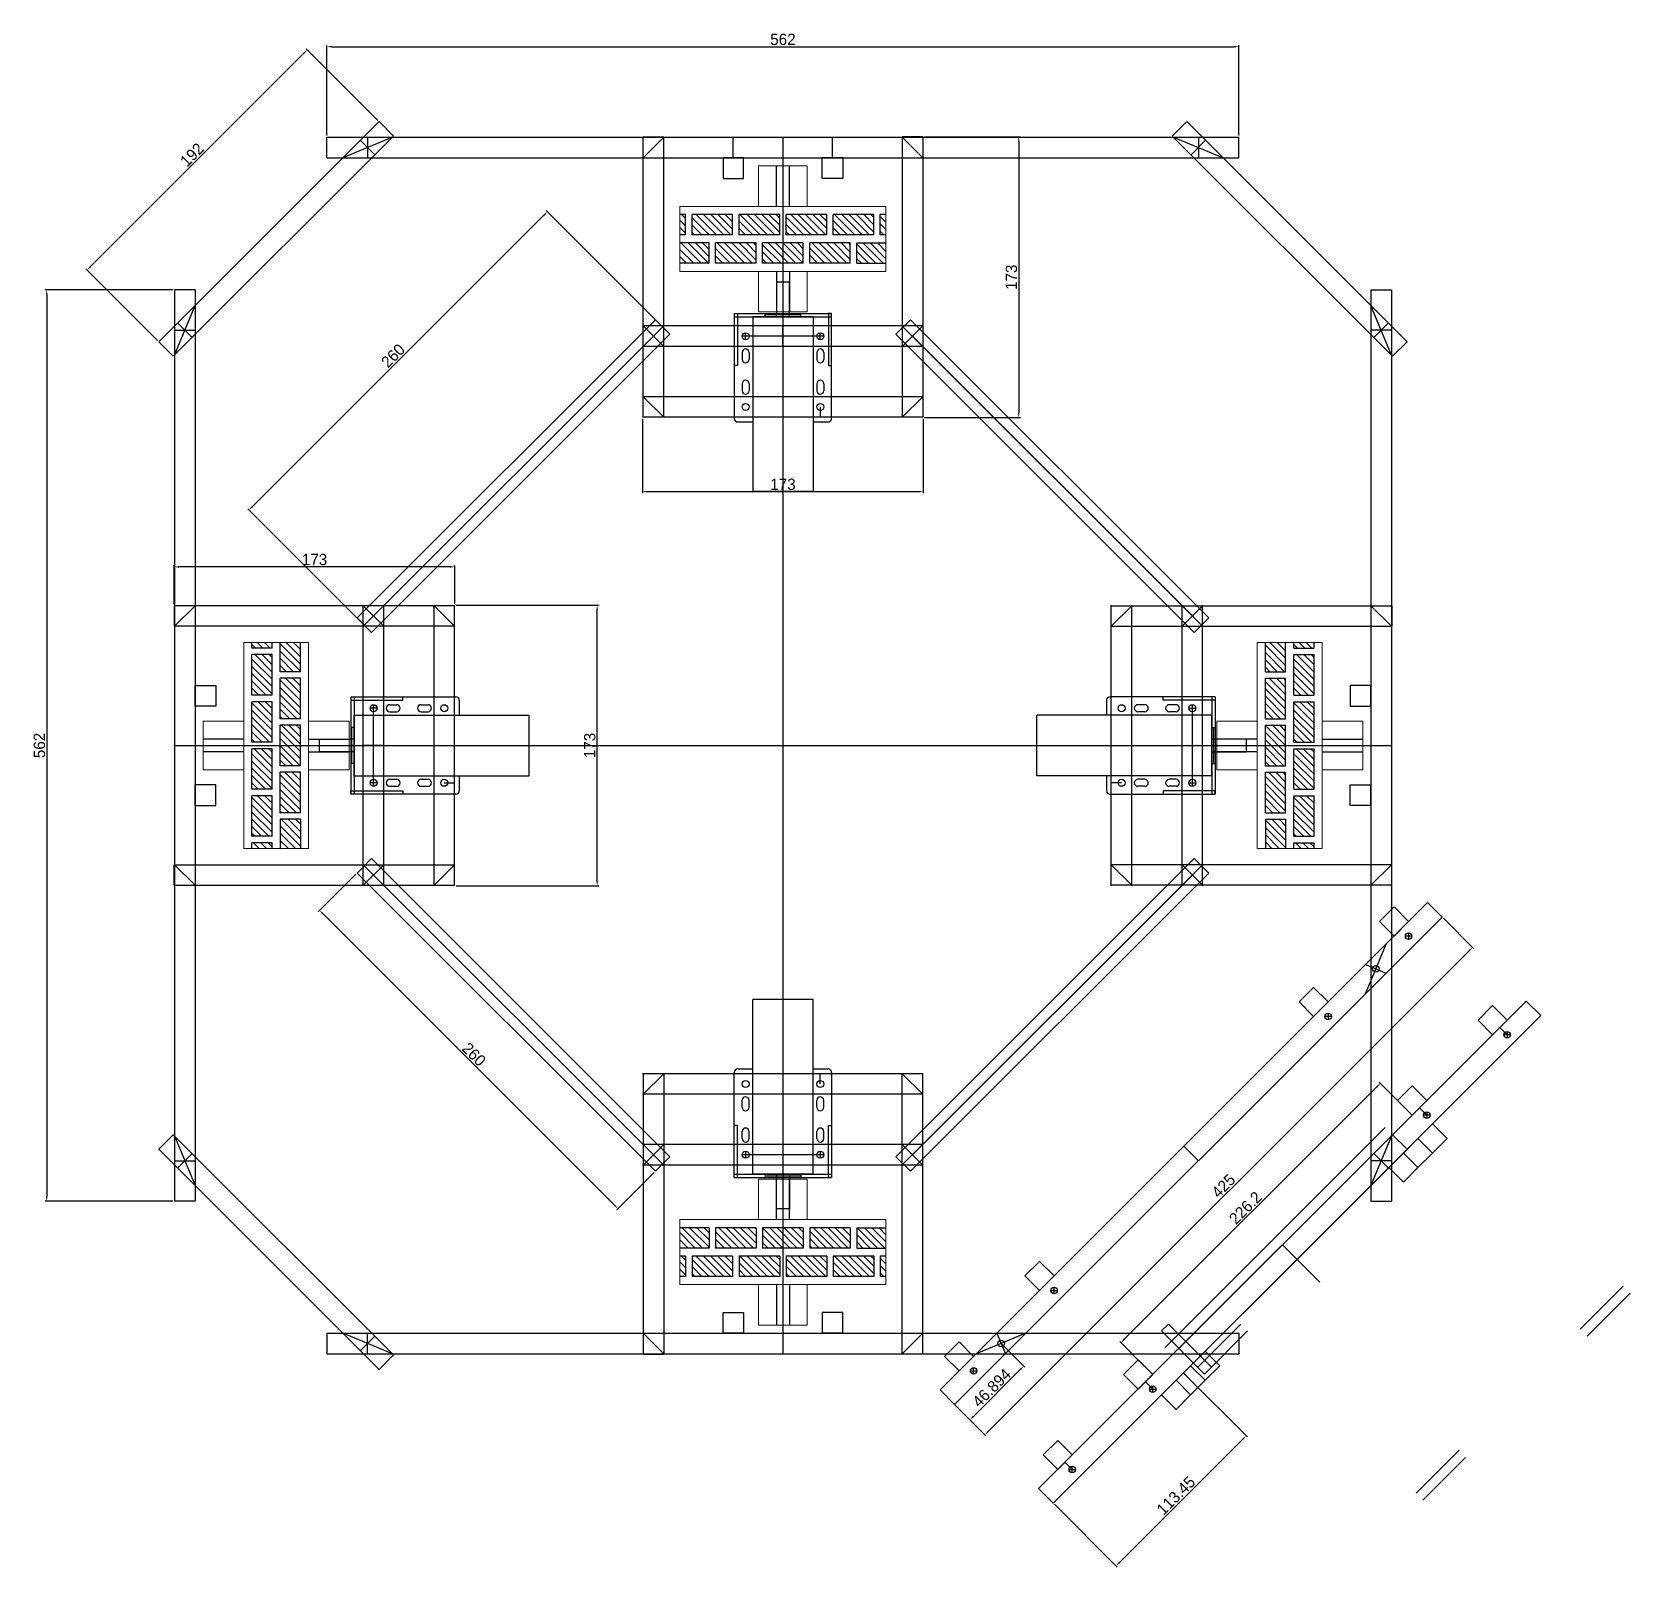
# Model space of a CAD drawing. Header units: millimetres. Extents: x -15418 to 43885, y -27590 to 23052.
# Drawn here: x 16723 to 17708, y -3251 to -2305 of the extents above; entities that cross this region are included whole.
import ezdxf

# ---------------------------------------------------------------- set-up
doc = ezdxf.new("R2010")
doc.units = ezdxf.units.MM
doc.header["$LTSCALE"] = 0.5
doc.layers.get('0').update_dxf_attribs({"lineweight": 5})
doc.layers.get('Defpoints').update_dxf_attribs({"color": 4})
for name, color, linetype in [('Layer1', 1, 'Continuous'), ('Layer2', 2, 'Continuous'), ('Layer3', 9, 'Continuous'), ('Layer4', 6, 'Continuous')]:
    doc.layers.add(name, color=color, linetype=linetype)
doc.dimstyles.new('ISO-25', dxfattribs={"dimtxt": 7, "dimasz": 3, "dimexe": 1, "dimexo": 1, "dimgap": 1, "dimtad": 1, "dimtoh": 1, "dimdec": 3, "dimdsep": 46, "dimtxsty": 'Standard', "dimcen": 2.5, "dimadec": 0, "dimazin": 0, "dimtfac": 1, "dimtdec": 3, "dimtmove": 0, "dimatfit": 3, "dimfxl": 1, "dimarcsym": 1})
pattern_1 = [(315, (1424.5378, 20766.328), (2.24506403, 2.24506403), [])]

msp = doc.modelspace()

# ---------------------------------------------------------------- blocks, each defined once
blk = doc.blocks.new('*D165')
at = {"layer": 'Defpoints', "color": 0, "transparency": 16777216}
for p in [(16810.54, -2463.51), (16731.81, -3025.51), (16810.54, -3025.51)]:
    blk.add_point(p, dxfattribs=at)
at = {"layer": 'Layer1', "color": 0, "lineweight": -2, "transparency": 16777216}
for p, q in [((16809.54, -2463.51), (16730.81, -2463.51)), ((16731.81, -2466.51), (16731.81, -3022.51)), ((16809.54, -3025.51), (16730.81, -3025.51))]:
    blk.add_line(p, q, dxfattribs=at)
at = {"layer": 'Layer1', "color": 0, "transparency": 16777216}
for points in [[(16731.31, -2466.51), (16732.31, -2466.51), (16731.81, -2463.51)], [(16731.31, -3022.51), (16732.31, -3022.51), (16731.81, -3025.51)]]:
    blk.add_solid(points, dxfattribs=at)
at = {"layer": 'Layer1', "color": 0, "transparency": 16777216, "insert": (16727.31, -2744.51), "char_height": 7, "attachment_point": 5, "rotation": 90}
blk.add_mtext('562', dxfattribs=at)
blk = doc.blocks.new('*D166')
at = {"layer": 'Defpoints', "color": 0, "transparency": 16777216}
for p in [(16892.42, -2315.64), (16936.6, -2359.82), (16800.84, -2495.58)]:
    blk.add_point(p, dxfattribs=at)
at = {"layer": 'Layer1', "color": 0, "lineweight": -2, "transparency": 16777216}
for p, q in [((16758.78, -2449.28), (16890.3, -2317.76)), ((16935.9, -2359.11), (16891.72, -2314.93)), ((16800.13, -2494.87), (16755.95, -2450.69))]:
    blk.add_line(p, q, dxfattribs=at)
at = {"layer": 'Layer1', "color": 0, "transparency": 16777216}
for points in [[(16889.95, -2317.4), (16890.66, -2318.11), (16892.42, -2315.64)], [(16758.43, -2448.93), (16759.13, -2449.63), (16756.66, -2451.4)]]:
    blk.add_solid(points, dxfattribs=at)
at = {"layer": 'Layer1', "color": 0, "transparency": 16777216, "insert": (16821.36, -2380.34), "char_height": 7, "attachment_point": 5, "rotation": 45}
blk.add_mtext('192', dxfattribs=at)
blk = doc.blocks.new('*D167')
at = {"layer": 'Defpoints', "color": 0, "transparency": 16777216}
for p in [(17466.54, -2313.71), (16904.54, -2369.51), (17466.54, -2369.51)]:
    blk.add_point(p, dxfattribs=at)
at = {"layer": 'Layer1', "color": 0, "lineweight": -2, "transparency": 16777216}
for p, q in [((16904.54, -2368.51), (16904.54, -2312.71)), ((16907.54, -2313.71), (17463.54, -2313.71)), ((17466.54, -2368.51), (17466.54, -2312.71))]:
    blk.add_line(p, q, dxfattribs=at)
at = {"layer": 'Layer1', "color": 0, "transparency": 16777216}
for points in [[(16907.54, -2313.21), (16907.54, -2314.21), (16904.54, -2313.71)], [(17463.54, -2313.21), (17463.54, -2314.21), (17466.54, -2313.71)]]:
    blk.add_solid(points, dxfattribs=at)
at = {"layer": 'Layer1', "color": 0, "transparency": 16777216, "insert": (17185.54, -2309.21), "char_height": 7, "attachment_point": 5}
blk.add_mtext('562', dxfattribs=at)
blk = doc.blocks.new('*D168')
at = {"layer": 'Defpoints', "color": 0, "transparency": 16777216}
for p in [(17271.74, -2369.34), (17271.74, -2542.34), (17330.85, -2542.34)]:
    blk.add_point(p, dxfattribs=at)
at = {"layer": 'Layer1', "color": 0, "lineweight": -2, "transparency": 16777216}
for p, q in [((17272.74, -2369.34), (17331.85, -2369.34)), ((17330.85, -2372.34), (17330.85, -2539.34)), ((17272.74, -2542.34), (17331.85, -2542.34))]:
    blk.add_line(p, q, dxfattribs=at)
at = {"layer": 'Layer1', "color": 0, "transparency": 16777216}
for points in [[(17330.35, -2372.34), (17331.35, -2372.34), (17330.85, -2369.34)], [(17330.35, -2539.34), (17331.35, -2539.34), (17330.85, -2542.34)]]:
    blk.add_solid(points, dxfattribs=at)
at = {"layer": 'Layer1', "color": 0, "transparency": 16777216, "insert": (17326.35, -2455.84), "char_height": 7, "attachment_point": 5, "rotation": 90}
blk.add_mtext('173', dxfattribs=at)
blk = doc.blocks.new('*D169')
at = {"layer": 'Defpoints', "color": 0, "transparency": 16777216}
for p in [(16923.05, -2823.15), (16899.99, -2846.21), (17106.89, -3007)]:
    blk.add_point(p, dxfattribs=at)
at = {"layer": 'Layer1', "color": 0, "lineweight": -2, "transparency": 16777216}
for p, q in [((16922.34, -2823.86), (16899.29, -2846.91)), ((17081.72, -3027.93), (16902.11, -2848.33)), ((17106.19, -3007.71), (17083.13, -3030.76))]:
    blk.add_line(p, q, dxfattribs=at)
at = {"layer": 'Layer1', "color": 0, "transparency": 16777216}
for points in [[(16902.47, -2847.97), (16901.76, -2848.68), (16899.99, -2846.21)], [(17082.07, -3027.58), (17081.37, -3028.29), (17083.84, -3030.05)]]:
    blk.add_solid(points, dxfattribs=at)
at = {"layer": 'Layer1', "color": 0, "transparency": 16777216, "insert": (16995.1, -2934.95), "char_height": 7, "attachment_point": 5, "rotation": 315}
blk.add_mtext('260', dxfattribs=at)
blk = doc.blocks.new('*D170')
at = {"layer": 'Defpoints', "color": 0, "transparency": 16777216}
for p in [(16983.19, -2658.01), (17071, -2658.01), (16983.19, -2831.01)]:
    blk.add_point(p, dxfattribs=at)
at = {"layer": 'Layer1', "color": 0, "lineweight": -2, "transparency": 16777216}
for p, q in [((16984.19, -2658.01), (17072, -2658.01)), ((17071, -2828.01), (17071, -2661.01)), ((16984.19, -2831.01), (17072, -2831.01))]:
    blk.add_line(p, q, dxfattribs=at)
at = {"layer": 'Layer1', "color": 0, "transparency": 16777216}
for points in [[(17070.5, -2661.01), (17071.5, -2661.01), (17071, -2658.01)], [(17070.5, -2828.01), (17071.5, -2828.01), (17071, -2831.01)]]:
    blk.add_solid(points, dxfattribs=at)
at = {"layer": 'Layer1', "color": 0, "transparency": 16777216, "insert": (17066.5, -2744.51), "char_height": 7, "attachment_point": 5, "rotation": 90}
blk.add_mtext('173', dxfattribs=at)
blk = doc.blocks.new('*D171')
at = {"layer": 'Defpoints', "color": 0, "transparency": 16777216}
for p in [(16810.36, -2634.38), (16810.36, -2658.31), (16983.36, -2658.31)]:
    blk.add_point(p, dxfattribs=at)
at = {"layer": 'Layer1', "color": 0, "lineweight": -2, "transparency": 16777216}
for p, q in [((16810.36, -2657.31), (16810.36, -2633.38)), ((16980.36, -2634.38), (16813.36, -2634.38)), ((16983.36, -2657.31), (16983.36, -2633.38))]:
    blk.add_line(p, q, dxfattribs=at)
at = {"layer": 'Layer1', "color": 0, "transparency": 16777216}
for points in [[(16813.36, -2633.88), (16813.36, -2634.88), (16810.36, -2634.38)], [(16980.36, -2633.88), (16980.36, -2634.88), (16983.36, -2634.38)]]:
    blk.add_solid(points, dxfattribs=at)
at = {"layer": 'Layer1', "color": 0, "transparency": 16777216, "insert": (16896.86, -2629.88), "char_height": 7, "attachment_point": 5}
blk.add_mtext('173', dxfattribs=at)
blk = doc.blocks.new('*D172')
at = {"layer": 'Defpoints', "color": 0, "transparency": 16777216}
for p in [(17099.04, -2542.16), (17272.04, -2542.16), (17099.04, -2588.03)]:
    blk.add_point(p, dxfattribs=at)
at = {"layer": 'Layer1', "color": 0, "lineweight": -2, "transparency": 16777216}
for p, q in [((17099.04, -2543.16), (17099.04, -2589.03)), ((17272.04, -2543.16), (17272.04, -2589.03)), ((17269.04, -2588.03), (17102.04, -2588.03))]:
    blk.add_line(p, q, dxfattribs=at)
at = {"layer": 'Layer1', "color": 0, "transparency": 16777216}
for points in [[(17102.04, -2587.53), (17102.04, -2588.53), (17099.04, -2588.03)], [(17269.04, -2587.53), (17269.04, -2588.53), (17272.04, -2588.03)]]:
    blk.add_solid(points, dxfattribs=at)
at = {"layer": 'Layer1', "color": 0, "transparency": 16777216, "insert": (17185.54, -2583.53), "char_height": 7, "attachment_point": 5}
blk.add_mtext('173', dxfattribs=at)
blk = doc.blocks.new('*D173')
at = {"layer": 'Defpoints', "color": 0, "transparency": 16777216}
for p in [(17040.34, -2415.47), (17115.87, -2491), (16932.03, -2674.85)]:
    blk.add_point(p, dxfattribs=at)
at = {"layer": 'Layer1', "color": 0, "lineweight": -2, "transparency": 16777216}
for p, q in [((16858.62, -2597.2), (17038.22, -2417.59)), ((17115.17, -2490.3), (17039.64, -2414.77)), ((16931.32, -2674.14), (16855.79, -2598.61))]:
    blk.add_line(p, q, dxfattribs=at)
at = {"layer": 'Layer1', "color": 0, "transparency": 16777216}
for points in [[(17037.87, -2417.24), (17038.58, -2417.95), (17040.34, -2415.47)], [(16858.26, -2596.85), (16858.97, -2597.55), (16856.5, -2599.32)]]:
    blk.add_solid(points, dxfattribs=at)
at = {"layer": 'Layer1', "color": 0, "transparency": 16777216, "insert": (16945.24, -2504.21), "char_height": 7, "attachment_point": 5, "rotation": 45}
blk.add_mtext('260', dxfattribs=at)
blk = doc.blocks.new('*D174')
at = {"layer": 'Defpoints', "color": 0, "transparency": 16777216}
for p in [(17591.83, -2850.29), (17610.49, -2868.94), (17291.31, -3150.81)]:
    blk.add_point(p, dxfattribs=at)
at = {"layer": 'Layer1', "color": 0, "lineweight": -2, "transparency": 16777216}
for p, q in [((17592.54, -2851), (17611.19, -2869.65)), ((17312.09, -3167.34), (17608.37, -2871.07)), ((17292.02, -3151.52), (17310.67, -3170.17))]:
    blk.add_line(p, q, dxfattribs=at)
at = {"layer": 'Layer1', "color": 0, "transparency": 16777216}
for points in [[(17608.01, -2870.71), (17608.72, -2871.42), (17610.49, -2868.94)], [(17311.74, -3166.99), (17312.44, -3167.7), (17309.97, -3169.47)]]:
    blk.add_solid(points, dxfattribs=at)
at = {"layer": 'Layer1', "color": 0, "transparency": 16777216, "insert": (17457.05, -3016.02), "char_height": 7, "attachment_point": 5, "rotation": 45}
blk.add_mtext('425', dxfattribs=at)
blk = doc.blocks.new('*D175')
at = {"layer": 'Defpoints', "color": 0, "transparency": 16777216}
for p in [(17319.98, -3113.16), (17333.94, -3127.12), (17286.82, -3146.32)]:
    blk.add_point(p, dxfattribs=at)
at = {"layer": 'Layer1', "color": 0, "lineweight": -2, "transparency": 16777216}
for p, q in [((17320.69, -3113.87), (17334.65, -3127.83)), ((17302.91, -3158.16), (17331.82, -3129.25)), ((17287.53, -3147.03), (17301.49, -3160.99))]:
    blk.add_line(p, q, dxfattribs=at)
at = {"layer": 'Layer1', "color": 0, "transparency": 16777216}
for points in [[(17331.47, -3128.89), (17332.18, -3129.6), (17333.94, -3127.12)], [(17302.55, -3157.81), (17303.26, -3158.52), (17300.79, -3160.28)]]:
    blk.add_solid(points, dxfattribs=at)
at = {"layer": 'Layer1', "color": 0, "transparency": 16777216, "insert": (17314.18, -3140.52), "char_height": 7, "attachment_point": 5, "rotation": 45}
blk.add_mtext('46.894', dxfattribs=at)
blk = doc.blocks.new('*D183')
at = {"layer": 'Defpoints', "color": 0, "lineweight": -2, "transparency": 16777216}
for p, q in [((17568.15, -2967.18), (17553.02, -2952.05)), ((17395.9, -3110.59), (17551.61, -2954.88)), ((17408.2, -3127.12), (17393.07, -3112))]:
    blk.add_line(p, q, dxfattribs=at)
at = {"layer": 'Defpoints', "color": 0, "transparency": 16777216}
for p in [(17553.73, -2952.76), (17568.85, -2967.88), (17408.91, -3127.83)]:
    blk.add_point(p, dxfattribs=at)
for points in [[(17551.25, -2954.53), (17551.96, -2955.23), (17553.73, -2952.76)], [(17395.55, -3110.23), (17396.26, -3110.94), (17393.78, -3112.71)]]:
    blk.add_solid(points, dxfattribs=at)
at = {"layer": 'Defpoints', "color": 0, "transparency": 16777216, "insert": (17470.57, -3029.55), "char_height": 7, "attachment_point": 5, "rotation": 45}
blk.add_mtext('226.2', dxfattribs=at)
blk = doc.blocks.new('*D185')
at = {"layer": 'Defpoints', "color": 0, "lineweight": -2, "transparency": 16777216}
for p, q in [((17433.02, -3132.07), (17471.73, -3170.78)), ((17392.92, -3248.18), (17468.9, -3172.2)), ((17352.8, -3212.29), (17391.51, -3251))]:
    blk.add_line(p, q, dxfattribs=at)
at = {"layer": 'Defpoints', "color": 0, "transparency": 16777216}
for p in [(17432.31, -3131.37), (17471.02, -3170.08), (17352.09, -3211.59)]:
    blk.add_point(p, dxfattribs=at)
for points in [[(17468.55, -3171.84), (17469.25, -3172.55), (17471.02, -3170.08)], [(17392.57, -3247.82), (17393.27, -3248.53), (17390.8, -3250.3)]]:
    blk.add_solid(points, dxfattribs=at)
at = {"layer": 'Defpoints', "color": 0, "transparency": 16777216, "insert": (17427.73, -3207), "char_height": 7, "attachment_point": 5, "rotation": 45}
blk.add_mtext('113.45', dxfattribs=at)

# ---------------------------------------------------------------- dimensions: what is measured, and where the dimension line sits
at = {"layer": 'Defpoints', "transparency": 33554661}
for p1, p2, distance, picture, middle in [((17408.906, -3127.831), (17568.8536, -2967.8834), 21.3889, '*D183', (17470.5736, -3029.5509)), ((17352.09, -3211.5878), (17432.3113, -3131.3665), -54.7424, '*D185', (17427.7274, -3207.0039))]:
    dim = msp.add_aligned_dim(p1=p1, p2=p2, distance=distance, dimstyle='ISO-25', dxfattribs=at)
    dim.commit()
    dim.dimension.update_dxf_attribs({"geometry": picture, "text_midpoint": middle})
at = {"layer": 'Layer1', "transparency": 33554661}
for base, p1, p2, picture, middle in [((17466.5351, -2313.7062), (16904.5351, -2369.5125), (17466.5351, -2369.5125), '*D167', (17185.5351, -2309.2062)), ((17099.0351, -2588.0253), (17272.0351, -2542.1625), (17099.0351, -2542.1625), '*D172', (17185.5351, -2583.5253)), ((16810.3601, -2634.3832), (16983.3601, -2658.3125), (16810.3601, -2658.3125), '*D171', (16896.8601, -2629.8832))]:
    dim = msp.add_linear_dim(base=base, p1=p1, p2=p2, dimstyle='ISO-25', dxfattribs=at)
    dim.commit()
    dim.dimension.update_dxf_attribs({"geometry": picture, "text_midpoint": middle})
for p1, p2, distance, picture, middle in [((16800.8377, -2495.5796), (16936.6022, -2359.8151), 62.4786, '*D166', (16821.3589, -2380.3363)), ((16932.0263, -2674.8515), (17115.8741, -2491.0037), 106.8167, '*D173', (16945.2374, -2504.2148)), ((16983.1851, -2831.0125), (16983.1851, -2658.0125), -87.8175, '*D170', (17066.5026, -2744.5125)), ((17106.8938, -3007.0015), (16923.0461, -2823.1537), 32.6019, '*D169', (16995.0989, -2934.9486)), ((17291.3142, -3150.8119), (17591.8346, -2850.2916), -26.3794, '*D174', (17457.0455, -3016.0229)), ((17286.8241, -3146.3218), (17319.9834, -3113.1625), -19.7446, '*D175', (17314.1833, -3140.5217))]:
    dim = msp.add_aligned_dim(p1=p1, p2=p2, distance=distance, dimstyle='ISO-25', dxfattribs=at)
    dim.commit()
    dim.dimension.update_dxf_attribs({"geometry": picture, "text_midpoint": middle})
for base, p1, p2, picture, middle in [((17330.8457, -2542.3375), (17271.7351, -2369.3375), (17271.7351, -2542.3375), '*D168', (17326.3457, -2455.8375)), ((16731.8087, -3025.5125), (16810.5351, -2463.5125), (16810.5351, -3025.5125), '*D165', (16727.3087, -2744.5125))]:
    dim = msp.add_linear_dim(base=base, p1=p1, p2=p2, angle=90, dimstyle='ISO-25', dxfattribs=at)
    dim.commit()
    dim.dimension.update_dxf_attribs({"geometry": picture, "text_midpoint": middle})

# ---------------------------------------------------------------- hatches: boundary and pattern name
at = {"layer": 'Layer3', "transparency": 33554661}
h = msp.add_hatch(dxfattribs=at)
h.set_pattern_fill('ANSI31', color=256, angle=270)
h.set_pattern_definition(pattern_1)
h.paths.add_polyline_path([(17231.0351, -2447.2125), (17249.0351, -2447.2125), (17249.0351, -2434.7125), (17231.0351, -2434.7125)])
h.paths.add_polyline_path([(17202.0351, -2447.2125), (17227.0351, -2447.2125), (17227.0351, -2434.7125), (17202.0351, -2434.7125)])
h.paths.add_polyline_path([(17216.5351, -2429.7125), (17241.5351, -2429.7125), (17241.5351, -2417.2125), (17216.5351, -2417.2125)])
h.paths.add_polyline_path([(17187.5351, -2429.7125), (17212.5351, -2429.7125), (17212.5351, -2417.2125), (17187.5351, -2417.2125)])
h.paths.add_polyline_path([(17173.0351, -2447.2125), (17198.0351, -2447.2125), (17198.0351, -2434.7125), (17173.0351, -2434.7125)])
h.paths.add_polyline_path([(17158.5351, -2429.7125), (17183.5351, -2429.7125), (17183.5351, -2417.2125), (17158.5351, -2417.2125)])
h.paths.add_polyline_path([(17144.0351, -2447.2125), (17169.0351, -2447.2125), (17169.0351, -2434.7125), (17144.0351, -2434.7125)])
h.paths.add_polyline_path([(17129.5351, -2429.7125), (17154.5351, -2429.7125), (17154.5351, -2417.2125), (17129.5351, -2417.2125)])
h.paths.add_polyline_path([(17122.0351, -2447.2125), (17140.0351, -2447.2125), (17140.0351, -2434.7125), (17122.0351, -2434.7125)])
h.paths.add_polyline_path([(17122.0351, -2429.7125), (17125.5351, -2429.7125), (17125.5351, -2417.2125), (17122.0351, -2417.2125)])
h.paths.add_polyline_path([(17245.5351, -2429.7125), (17249.0351, -2429.7125), (17249.0351, -2417.2125), (17245.5351, -2417.2125)])
h = msp.add_hatch(dxfattribs=at)
h.set_pattern_fill('ANSI31', color=256, angle=270)
h.set_pattern_definition(pattern_1)
h.paths.add_polyline_path([(16888.2351, -2790.0125), (16888.2351, -2808.0125), (16875.7351, -2808.0125), (16875.7351, -2790.0125)])
h.paths.add_polyline_path([(16888.2351, -2761.0125), (16888.2351, -2786.0125), (16875.7351, -2786.0125), (16875.7351, -2761.0125)])
h.paths.add_polyline_path([(16870.7351, -2775.5125), (16870.7351, -2800.5125), (16858.2351, -2800.5125), (16858.2351, -2775.5125)])
h.paths.add_polyline_path([(16870.7351, -2746.5125), (16870.7351, -2771.5125), (16858.2351, -2771.5125), (16858.2351, -2746.5125)])
h.paths.add_polyline_path([(16888.2351, -2732.0125), (16888.2351, -2757.0125), (16875.7351, -2757.0125), (16875.7351, -2732.0125)])
h.paths.add_polyline_path([(16870.7351, -2717.5125), (16870.7351, -2742.5125), (16858.2351, -2742.5125), (16858.2351, -2717.5125)])
h.paths.add_polyline_path([(16888.2351, -2703.0125), (16888.2351, -2728.0125), (16875.7351, -2728.0125), (16875.7351, -2703.0125)])
h.paths.add_polyline_path([(16870.7351, -2688.5125), (16870.7351, -2713.5125), (16858.2351, -2713.5125), (16858.2351, -2688.5125)])
h.paths.add_polyline_path([(16888.2351, -2681.0125), (16888.2351, -2699.0125), (16875.7351, -2699.0125), (16875.7351, -2681.0125)])
h.paths.add_polyline_path([(16870.7351, -2681.0125), (16870.7351, -2684.5125), (16858.2351, -2684.5125), (16858.2351, -2681.0125)])
h.paths.add_polyline_path([(16870.7351, -2804.5125), (16870.7351, -2808.0125), (16858.2351, -2808.0125), (16858.2351, -2804.5125)])
h = msp.add_hatch(dxfattribs=at)
h.set_pattern_fill('ANSI31', color=256, angle=270)
h.set_pattern_definition(pattern_1)
h.paths.add_polyline_path([(17482.8351, -2790.0125), (17482.8351, -2808.0125), (17495.3351, -2808.0125), (17495.3351, -2790.0125)])
h.paths.add_polyline_path([(17482.8351, -2761.0125), (17482.8351, -2786.0125), (17495.3351, -2786.0125), (17495.3351, -2761.0125)])
h.paths.add_polyline_path([(17500.3351, -2775.5125), (17500.3351, -2800.5125), (17512.8351, -2800.5125), (17512.8351, -2775.5125)])
h.paths.add_polyline_path([(17500.3351, -2746.5125), (17500.3351, -2771.5125), (17512.8351, -2771.5125), (17512.8351, -2746.5125)])
h.paths.add_polyline_path([(17482.8351, -2732.0125), (17482.8351, -2757.0125), (17495.3351, -2757.0125), (17495.3351, -2732.0125)])
h.paths.add_polyline_path([(17500.3351, -2717.5125), (17500.3351, -2742.5125), (17512.8351, -2742.5125), (17512.8351, -2717.5125)])
h.paths.add_polyline_path([(17482.8351, -2703.0125), (17482.8351, -2728.0125), (17495.3351, -2728.0125), (17495.3351, -2703.0125)])
h.paths.add_polyline_path([(17500.3351, -2688.5125), (17500.3351, -2713.5125), (17512.8351, -2713.5125), (17512.8351, -2688.5125)])
h.paths.add_polyline_path([(17482.8351, -2681.0125), (17482.8351, -2699.0125), (17495.3351, -2699.0125), (17495.3351, -2681.0125)])
h.paths.add_polyline_path([(17500.3351, -2681.0125), (17500.3351, -2684.5125), (17512.8351, -2684.5125), (17512.8351, -2681.0125)])
h.paths.add_polyline_path([(17500.3351, -2804.5125), (17500.3351, -2808.0125), (17512.8351, -2808.0125), (17512.8351, -2804.5125)])
h = msp.add_hatch(dxfattribs=at)
h.set_pattern_fill('ANSI31', color=256, angle=270)
h.set_pattern_definition(pattern_1)
h.paths.add_polyline_path([(17231.0351, -3041.8125), (17249.0351, -3041.8125), (17249.0351, -3054.3125), (17231.0351, -3054.3125)])
h.paths.add_polyline_path([(17202.0351, -3041.8125), (17227.0351, -3041.8125), (17227.0351, -3054.3125), (17202.0351, -3054.3125)])
h.paths.add_polyline_path([(17216.5351, -3059.3125), (17241.5351, -3059.3125), (17241.5351, -3071.8125), (17216.5351, -3071.8125)])
h.paths.add_polyline_path([(17187.5351, -3059.3125), (17212.5351, -3059.3125), (17212.5351, -3071.8125), (17187.5351, -3071.8125)])
h.paths.add_polyline_path([(17173.0351, -3041.8125), (17198.0351, -3041.8125), (17198.0351, -3054.3125), (17173.0351, -3054.3125)])
h.paths.add_polyline_path([(17158.5351, -3059.3125), (17183.5351, -3059.3125), (17183.5351, -3071.8125), (17158.5351, -3071.8125)])
h.paths.add_polyline_path([(17144.0351, -3041.8125), (17169.0351, -3041.8125), (17169.0351, -3054.3125), (17144.0351, -3054.3125)])
h.paths.add_polyline_path([(17129.5351, -3059.3125), (17154.5351, -3059.3125), (17154.5351, -3071.8125), (17129.5351, -3071.8125)])
h.paths.add_polyline_path([(17122.0351, -3041.8125), (17140.0351, -3041.8125), (17140.0351, -3054.3125), (17122.0351, -3054.3125)])
h.paths.add_polyline_path([(17122.0351, -3059.3125), (17125.5351, -3059.3125), (17125.5351, -3071.8125), (17122.0351, -3071.8125)])
h.paths.add_polyline_path([(17245.5351, -3059.3125), (17249.0351, -3059.3125), (17249.0351, -3071.8125), (17245.5351, -3071.8125)])

# ---------------------------------------------------------------- linework, layer by layer
at = {"transparency": 33554661}
for p, q in [((17200.5351, -2387.2125), (17170.5351, -2387.2125)), ((17170.5351, -2412.2125), (17170.5351, -2387.2125)), ((17200.5351, -2412.2125), (17200.5351, -2387.2125)), ((17122.0351, -2412.2125), (17249.0351, -2412.2125)), ((17122.0351, -2452.2125), (17122.0351, -2412.2125)), ((17249.0351, -2412.2125), (17249.0351, -2452.2125)), ((17249.0351, -2452.2125), (17122.0351, -2452.2125)), ((17170.5351, -2452.2125), (17170.5351, -2477.2125)), ((17185.5351, -2452.2125), (17185.5351, -2477.2125)), ((17200.5351, -2452.2125), (17200.5351, -2477.2125)), ((17170.5351, -2477.2125), (17200.5351, -2477.2125)), ((16853.2351, -2681.0125), (16853.2351, -2808.0125)), ((16893.2351, -2681.0125), (16853.2351, -2681.0125)), ((16893.2351, -2808.0125), (16893.2351, -2681.0125)), ((17477.8351, -2808.0125), (17477.8351, -2681.0125)), ((17477.8351, -2681.0125), (17517.8351, -2681.0125)), ((17517.8351, -2681.0125), (17517.8351, -2808.0125)), ((16828.2351, -2759.5125), (16828.2351, -2729.5125)), ((16853.2351, -2729.5125), (16828.2351, -2729.5125)), ((16893.2351, -2729.5125), (16918.2351, -2729.5125)), ((16918.2351, -2729.5125), (16918.2351, -2759.5125)), ((17452.8351, -2729.5125), (17452.8351, -2759.5125)), ((17477.8351, -2729.5125), (17452.8351, -2729.5125)), ((17517.8351, -2729.5125), (17542.8351, -2729.5125)), ((17542.8351, -2759.5125), (17542.8351, -2729.5125)), ((16893.2351, -2744.5125), (16918.2351, -2744.5125)), ((17477.8351, -2744.5125), (17452.8351, -2744.5125)), ((16853.2351, -2759.5125), (16828.2351, -2759.5125)), ((16893.2351, -2759.5125), (16918.2351, -2759.5125)), ((17477.8351, -2759.5125), (17452.8351, -2759.5125)), ((17517.8351, -2759.5125), (17542.8351, -2759.5125)), ((16853.2351, -2808.0125), (16893.2351, -2808.0125)), ((17517.8351, -2808.0125), (17477.8351, -2808.0125)), ((17170.5351, -3011.8125), (17200.5351, -3011.8125)), ((17170.5351, -3036.8125), (17170.5351, -3011.8125)), ((17185.5351, -3036.8125), (17185.5351, -3011.8125)), ((17200.5351, -3036.8125), (17200.5351, -3011.8125)), ((17249.0351, -3036.8125), (17122.0351, -3036.8125)), ((17122.0351, -3036.8125), (17122.0351, -3076.8125)), ((17249.0351, -3076.8125), (17249.0351, -3036.8125)), ((17122.0351, -3076.8125), (17249.0351, -3076.8125)), ((17170.5351, -3076.8125), (17170.5351, -3101.8125)), ((17200.5351, -3076.8125), (17200.5351, -3101.8125)), ((17200.5351, -3101.8125), (17170.5351, -3101.8125))]:
    msp.add_line(p, q, dxfattribs=at)
at = {"layer": 'Defpoints', "transparency": 33554661}
for p, q in [((17155.5351, -2478.2125), (17155.5351, -2542.9225)), ((17155.5351, -2478.2125), (17215.5351, -2478.2125)), ((17155.5351, -2478.2125), (17157.5351, -2478.2125)), ((17155.5351, -2480.2125), (17215.5351, -2480.2125)), ((17157.5351, -2478.2125), (17157.5351, -2510.2125)), ((17174.5351, -2480.2125), (17174.5351, -2478.2125)), ((17185.5351, -2477.2125), (17185.5351, -2478.2125)), ((17196.5351, -2480.2125), (17196.5351, -2478.2125)), ((17215.5351, -2478.2125), (17213.5351, -2478.2125)), ((17213.5351, -2478.2125), (17213.5351, -2510.2125)), ((17215.5351, -2542.9225), (17215.5351, -2478.2125)), ((17157.5351, -2510.2125), (17155.5351, -2510.2125)), ((17160.3851, -2502.2125), (17160.3851, -2506.5125)), ((17164.6851, -2502.2125), (17164.6851, -2506.5125)), ((17206.3851, -2502.2125), (17206.3851, -2506.5125)), ((17210.6851, -2502.2125), (17210.6851, -2506.5125)), ((17213.5351, -2510.2125), (17215.5351, -2510.2125)), ((17160.3851, -2521.5125), (17160.3851, -2525.8125)), ((17164.6851, -2521.5125), (17164.6851, -2525.8125)), ((17206.3851, -2521.5125), (17206.3851, -2525.8125)), ((17210.6851, -2521.5125), (17210.6851, -2525.8125)), ((17157.6851, -2545.0725), (17166.8851, -2545.0725)), ((17204.1851, -2545.0725), (17213.3851, -2545.0725)), ((16919.2351, -2714.5125), (16983.9451, -2714.5125)), ((16919.2351, -2714.5125), (16919.2351, -2774.5125)), ((16919.2351, -2714.5125), (16919.2351, -2716.5125)), ((16919.2351, -2716.5125), (16951.2351, -2716.5125)), ((16921.2351, -2714.5125), (16921.2351, -2774.5125)), ((16951.2351, -2716.5125), (16951.2351, -2714.5125)), ((16986.0951, -2716.6625), (16986.0951, -2725.8625)), ((17384.9751, -2716.6625), (17384.9751, -2725.8625)), ((17451.8351, -2714.5125), (17387.1251, -2714.5125)), ((17419.8351, -2716.5125), (17419.8351, -2714.5125)), ((17451.8351, -2716.5125), (17419.8351, -2716.5125)), ((17449.8351, -2714.5125), (17449.8351, -2774.5125)), ((17451.8351, -2714.5125), (17451.8351, -2774.5125)), ((17451.8351, -2714.5125), (17451.8351, -2716.5125)), ((16943.2351, -2719.3625), (16947.5351, -2719.3625)), ((16943.2351, -2723.6625), (16947.5351, -2723.6625)), ((16962.5351, -2719.3625), (16966.8351, -2719.3625)), ((16962.5351, -2723.6625), (16966.8351, -2723.6625)), ((17408.5351, -2719.3625), (17404.2351, -2719.3625)), ((17408.5351, -2723.6625), (17404.2351, -2723.6625)), ((17427.8351, -2719.3625), (17423.5351, -2719.3625)), ((17427.8351, -2723.6625), (17423.5351, -2723.6625)), ((16921.2351, -2733.5125), (16919.2351, -2733.5125)), ((17449.8351, -2733.5125), (17451.8351, -2733.5125)), ((16918.2351, -2744.5125), (16919.2351, -2744.5125)), ((17452.8351, -2744.5125), (17451.8351, -2744.5125)), ((16921.2351, -2755.5125), (16919.2351, -2755.5125)), ((17449.8351, -2755.5125), (17451.8351, -2755.5125)), ((16943.2351, -2765.3625), (16947.5351, -2765.3625)), ((16962.5351, -2765.3625), (16966.8351, -2765.3625)), ((16986.0951, -2763.1625), (16986.0951, -2772.3625)), ((17384.9751, -2763.1625), (17384.9751, -2772.3625)), ((17408.5351, -2765.3625), (17404.2351, -2765.3625)), ((17427.8351, -2765.3625), (17423.5351, -2765.3625)), ((16919.2351, -2774.5125), (16919.2351, -2772.5125)), ((16919.2351, -2772.5125), (16951.2351, -2772.5125)), ((16983.9451, -2774.5125), (16919.2351, -2774.5125)), ((16943.2351, -2769.6625), (16947.5351, -2769.6625)), ((16951.2351, -2772.5125), (16951.2351, -2774.5125)), ((16962.5351, -2769.6625), (16966.8351, -2769.6625)), ((17387.1251, -2774.5125), (17451.8351, -2774.5125)), ((17408.5351, -2769.6625), (17404.2351, -2769.6625)), ((17451.8351, -2772.5125), (17419.8351, -2772.5125)), ((17419.8351, -2772.5125), (17419.8351, -2774.5125)), ((17427.8351, -2769.6625), (17423.5351, -2769.6625)), ((17451.8351, -2774.5125), (17451.8351, -2772.5125)), ((17157.6851, -2943.9525), (17166.8851, -2943.9525)), ((17204.1851, -2943.9525), (17213.3851, -2943.9525)), ((17155.5351, -3010.8125), (17155.5351, -2946.1025)), ((17215.5351, -2946.1025), (17215.5351, -3010.8125)), ((17160.3851, -2967.5125), (17160.3851, -2963.2125)), ((17164.6851, -2967.5125), (17164.6851, -2963.2125)), ((17206.3851, -2967.5125), (17206.3851, -2963.2125)), ((17210.6851, -2967.5125), (17210.6851, -2963.2125)), ((17157.5351, -2978.8125), (17155.5351, -2978.8125)), ((17157.5351, -3010.8125), (17157.5351, -2978.8125)), ((17160.3851, -2986.8125), (17160.3851, -2982.5125)), ((17164.6851, -2986.8125), (17164.6851, -2982.5125)), ((17206.3851, -2986.8125), (17206.3851, -2982.5125)), ((17210.6851, -2986.8125), (17210.6851, -2982.5125)), ((17213.5351, -3010.8125), (17213.5351, -2978.8125)), ((17213.5351, -2978.8125), (17215.5351, -2978.8125)), ((17585.8595, -2977.8183), (17576.8793, -2986.7985)), ((17594.8398, -2986.7985), (17585.8595, -2977.8183)), ((17576.8793, -2986.7985), (17567.899, -2995.7788)), ((17585.8595, -2995.7788), (17576.8793, -2986.7985)), ((17576.8793, -2986.7985), (17585.8595, -2995.7788)), ((17585.8595, -2995.7788), (17594.8398, -2986.7985)), ((17567.899, -2995.7788), (17558.9187, -3004.759)), ((17576.8793, -3004.759), (17567.899, -2995.7788)), ((17567.899, -2995.7788), (17576.8793, -3004.759)), ((17576.8793, -3004.759), (17585.8595, -2995.7788)), ((17155.5351, -3008.8125), (17215.5351, -3008.8125)), ((17155.5351, -3010.8125), (17215.5351, -3010.8125)), ((17155.5351, -3010.8125), (17157.5351, -3010.8125)), ((17174.5351, -3008.8125), (17174.5351, -3010.8125)), ((17185.5351, -3011.8125), (17185.5351, -3010.8125)), ((17196.5351, -3008.8125), (17196.5351, -3010.8125)), ((17215.5351, -3010.8125), (17213.5351, -3010.8125)), ((17558.9187, -3004.759), (17567.899, -3013.7393)), ((17567.899, -3013.7393), (17576.8793, -3004.759)), ((17676.8218, -3104.3766), (17703.3383, -3077.8601)), ((17707.581, -3082.1028), (17681.0645, -3108.6193)), ((17418.8621, -3105.4723), (17423.1047, -3101.2296)), ((17423.1047, -3101.2296), (17449.6212, -3127.7461)), ((17441.136, -3127.7461), (17467.6525, -3101.2296)), ((17445.3786, -3131.9888), (17418.8621, -3105.4723)), ((17471.8951, -3105.4723), (17445.3786, -3131.9888)), ((17436.8014, -3126.8764), (17445.7817, -3117.8961)), ((17445.7817, -3117.8961), (17454.7619, -3126.8764)), ((17427.8211, -3135.8566), (17436.8014, -3126.8764)), ((17432.3113, -3131.3665), (17436.8014, -3135.8566)), ((17445.7817, -3135.8566), (17436.8014, -3126.8764)), ((17436.8014, -3126.8764), (17445.7817, -3135.8566)), ((17454.7619, -3126.8764), (17445.7817, -3135.8566)), ((17418.8409, -3144.8369), (17427.8211, -3135.8566)), ((17436.8014, -3144.8369), (17427.8211, -3135.8566)), ((17427.8211, -3135.8566), (17436.8014, -3144.8369)), ((17445.7817, -3135.8566), (17436.8014, -3144.8369)), ((17427.8211, -3153.8171), (17418.8409, -3144.8369)), ((17436.8014, -3144.8369), (17427.8211, -3153.8171)), ((17575.7056, -3205.4929), (17602.2221, -3178.9764)), ((17606.4647, -3183.219), (17579.9482, -3209.7355))]:
    msp.add_line(p, q, dxfattribs=at)
for centre in [(17162.5351, -2492.2125), (17208.5351, -2492.2125), (17162.5351, -2535.8125), (17208.5351, -2535.8125), (16933.2351, -2721.5125), (16976.8351, -2721.5125), (17394.2351, -2721.5125), (17437.8351, -2721.5125), (16933.2351, -2767.5125), (16976.8351, -2767.5125), (17394.2351, -2767.5125), (17437.8351, -2767.5125), (17162.5351, -2953.2125), (17208.5351, -2953.2125), (17162.5351, -2996.8125), (17208.5351, -2996.8125)]:
    msp.add_circle(centre, 2.15, dxfattribs=at)
for centre, start, end in [((17162.5351, -2502.2125), 360, 180), ((17208.5351, -2502.2125), 360, 180), ((17162.5351, -2506.5125), 180, 360), ((17208.5351, -2506.5125), 180, 360), ((17162.5351, -2521.5125), 360, 180), ((17208.5351, -2521.5125), 360, 180), ((17162.5351, -2525.8125), 180, 360), ((17208.5351, -2525.8125), 180, 360), ((17157.6851, -2542.9225), 180, 270), ((17213.3851, -2542.9225), 270, 360), ((16983.9451, -2716.6625), 0, 90), ((17387.1251, -2716.6625), 90, 180), ((16943.2351, -2721.5125), 90, 270), ((16947.5351, -2721.5125), 270, 90), ((16962.5351, -2721.5125), 90, 270), ((16966.8351, -2721.5125), 270, 90), ((17404.2351, -2721.5125), 90, 270), ((17408.5351, -2721.5125), 270, 90), ((17423.5351, -2721.5125), 90, 270), ((17427.8351, -2721.5125), 270, 90), ((16943.2351, -2767.5125), 90, 270), ((16947.5351, -2767.5125), 270, 90), ((16962.5351, -2767.5125), 90, 270), ((16966.8351, -2767.5125), 270, 90), ((17404.2351, -2767.5125), 90, 270), ((17408.5351, -2767.5125), 270, 90), ((17423.5351, -2767.5125), 90, 270), ((17427.8351, -2767.5125), 270, 90), ((16983.9451, -2772.3625), 270, 0), ((17387.1251, -2772.3625), 180, 270), ((17157.6851, -2946.1025), 90, 180), ((17213.3851, -2946.1025), 0, 90), ((17162.5351, -2963.2125), 0, 180), ((17208.5351, -2963.2125), 0, 180), ((17162.5351, -2967.5125), 180, 0), ((17208.5351, -2967.5125), 180, 0), ((17162.5351, -2982.5125), 0, 180), ((17208.5351, -2982.5125), 0, 180), ((17162.5351, -2986.8125), 180, 0), ((17208.5351, -2986.8125), 180, 0)]:
    msp.add_arc(centre, 2.15, start, end, dxfattribs=at)
at = {"layer": 'Layer1', "transparency": 33554661}
for p, q in [((16800.8377, -2495.5796), (16936.6022, -2359.8151)), ((16936.6022, -2359.8151), (16945.5825, -2368.7953)), ((17434.468, -2359.8151), (17425.4877, -2368.7953)), ((17570.2325, -2495.5796), (17434.468, -2359.8151)), ((16945.5825, -2368.7953), (16809.818, -2504.5598)), ((16904.5351, -2369.5125), (17466.5351, -2369.5125)), ((16904.5351, -2382.2125), (16904.5351, -2369.5125)), ((16944.8653, -2369.5125), (16914.2048, -2382.2125)), ((16934.0252, -2380.3526), (16925.0449, -2371.3723)), ((16929.5351, -2369.5125), (16929.5351, -2382.2125)), ((16929.5351, -2369.5125), (16929.5351, -2382.2125)), ((17099.3351, -2542.3375), (17099.3351, -2369.3375)), ((17099.3351, -2369.3375), (17112.0351, -2369.3375)), ((17112.0351, -2369.5125), (17099.3351, -2382.2125)), ((17112.0351, -2542.3375), (17112.0351, -2369.3375)), ((17154.9429, -2382.2125), (17154.9429, -2369.5125)), ((17185.5351, -2369.5125), (17185.5351, -3119.5125)), ((17216.1272, -2382.2125), (17216.1272, -2369.5125)), ((17259.0351, -2369.3375), (17259.0351, -2542.3375)), ((17271.7351, -2369.3375), (17259.0351, -2369.3375)), ((17259.0351, -2369.5125), (17271.7351, -2382.2125)), ((17271.7351, -2369.3375), (17271.7351, -2542.3375)), ((17425.4877, -2368.7953), (17561.2522, -2504.5598)), ((17426.2048, -2369.5125), (17456.8653, -2382.2125)), ((17437.0449, -2380.3526), (17446.0252, -2371.3723)), ((17441.5351, -2369.5125), (17441.5351, -2382.2125)), ((17466.5351, -2382.2125), (17466.5351, -2369.5125)), ((16904.5351, -2382.2125), (17466.5351, -2382.2125)), ((17148.5929, -2382.2125), (17148.5929, -2394.9125)), ((17161.2929, -2382.2125), (17148.5929, -2382.2125)), ((17161.2929, -2394.9125), (17161.2929, -2382.2125)), ((17209.7772, -2394.9125), (17209.7772, -2382.2125)), ((17222.4772, -2382.2125), (17209.7772, -2382.2125)), ((17222.4772, -2382.2125), (17222.4772, -2394.9125)), ((17148.5929, -2394.9125), (17161.2929, -2394.9125)), ((17222.4772, -2394.9125), (17209.7772, -2394.9125)), ((17189.5351, -2458.9125), (17181.5351, -2458.9125)), ((17181.5351, -2458.9125), (17181.5351, -2478.9125)), ((17189.5351, -2478.9125), (17189.5351, -2458.9125)), ((16810.5351, -2463.5125), (16810.5351, -3025.5125)), ((16823.2351, -2463.5125), (16810.5351, -2463.5125)), ((16823.2351, -2463.5125), (16823.2351, -3025.5125)), ((17547.8351, -2463.5125), (17547.8351, -3025.5125)), ((17547.8351, -2463.5125), (17560.5351, -2463.5125)), ((17560.5351, -2463.5125), (17560.5351, -3025.5125)), ((16810.5351, -2503.8427), (16823.2351, -2473.1822)), ((17204.1851, -2480.2125), (17166.8851, -2480.2125)), ((17166.8851, -2480.2125), (17166.8851, -2588.0125)), ((17174.5351, -2480.2125), (17174.5351, -2478.9125)), ((17196.5351, -2478.9125), (17174.5351, -2478.9125)), ((17181.5351, -2480.2125), (17181.5351, -2478.9125)), ((17185.5351, -2480.2125), (17185.5351, -2478.9125)), ((17189.5351, -2480.2125), (17189.5351, -2478.9125)), ((17196.5351, -2480.2125), (17196.5351, -2478.9125)), ((17204.1851, -2480.2125), (17204.1851, -2588.0125)), ((17560.5351, -2503.8427), (17547.8351, -2473.1822)), ((16810.5351, -2488.5125), (16823.2351, -2488.5125)), ((16810.5351, -2488.5125), (16823.2351, -2488.5125)), ((16821.3752, -2493.0026), (16812.3949, -2484.0223)), ((17106.8938, -2482.0234), (16923.0461, -2665.8712)), ((16927.5362, -2670.3613), (17111.384, -2486.5136)), ((16932.0263, -2674.8515), (17115.8741, -2491.0037)), ((17272.0351, -2485.8625), (17099.0351, -2485.8625)), ((17112.0351, -2498.5625), (17099.3351, -2485.8625)), ((17115.8741, -2491.0037), (17106.8938, -2482.0234)), ((17162.5351, -2494.3625), (17162.5351, -2490.0625)), ((17185.5351, -2498.5625), (17185.5351, -2485.8625)), ((17208.5351, -2494.3625), (17208.5351, -2490.0625)), ((17264.1763, -2482.0234), (17255.1961, -2491.0037)), ((17255.1961, -2491.0037), (17439.0438, -2674.8515)), ((17271.7351, -2485.8625), (17259.0351, -2498.5625)), ((17259.6862, -2486.5136), (17443.534, -2670.3613)), ((17448.0241, -2665.8712), (17264.1763, -2482.0234)), ((17560.5351, -2488.5125), (17547.8351, -2488.5125)), ((17549.6949, -2493.0026), (17558.6752, -2484.0223)), ((16809.818, -2504.5598), (16800.8377, -2495.5796)), ((16933.2351, -2664.6625), (17105.6851, -2492.2125)), ((17272.0351, -2498.5625), (17099.0351, -2498.5625)), ((17164.6851, -2492.2125), (17160.3851, -2492.2125)), ((17208.5351, -2492.2125), (17162.5351, -2492.2125)), ((17210.6851, -2492.2125), (17206.3851, -2492.2125)), ((17265.3851, -2492.2125), (17437.8351, -2664.6625)), ((17561.2522, -2504.5598), (17570.2325, -2495.5796)), ((17272.0351, -2529.4625), (17099.0351, -2529.4625)), ((17099.3351, -2529.4625), (17112.0351, -2542.1625)), ((17271.7351, -2529.4625), (17259.0351, -2542.1625)), ((17272.0351, -2542.1625), (17099.0351, -2542.1625)), ((17204.1851, -2588.0125), (17166.8851, -2588.0125)), ((16983.3601, -2658.3125), (16810.3601, -2658.3125)), ((16810.3601, -2658.3125), (16810.3601, -2671.0125)), ((16810.5351, -2671.0125), (16823.2351, -2658.3125)), ((16926.8851, -2831.0125), (16926.8851, -2658.0125)), ((16939.5851, -2671.0125), (16926.8851, -2658.3125)), ((16939.5851, -2831.0125), (16939.5851, -2658.0125)), ((16970.4851, -2831.0125), (16970.4851, -2658.0125)), ((16970.4851, -2658.3125), (16983.1851, -2671.0125)), ((16983.1851, -2831.0125), (16983.1851, -2658.0125)), ((17387.7101, -2658.3125), (17560.7101, -2658.3125)), ((17387.8851, -2831.0125), (17387.8851, -2658.0125)), ((17400.5851, -2658.3125), (17387.8851, -2671.0125)), ((17400.5851, -2831.0125), (17400.5851, -2658.0125)), ((17431.4851, -2831.0125), (17431.4851, -2658.0125)), ((17431.4851, -2671.0125), (17444.1851, -2658.3125)), ((17444.1851, -2831.0125), (17444.1851, -2658.0125)), ((17560.5351, -2671.0125), (17547.8351, -2658.3125)), ((17560.7101, -2658.3125), (17560.7101, -2671.0125)), ((16923.0461, -2665.8712), (16932.0263, -2674.8515)), ((17439.0438, -2674.8515), (17448.0241, -2665.8712)), ((16983.3601, -2671.0125), (16810.3601, -2671.0125)), ((17387.7101, -2671.0125), (17560.7101, -2671.0125)), ((16823.2351, -2707.5703), (16835.9351, -2707.5703)), ((16823.2351, -2720.2703), (16823.2351, -2707.5703)), ((16835.9351, -2707.5703), (16835.9351, -2720.2703)), ((17547.8351, -2707.5703), (17535.1351, -2707.5703)), ((17535.1351, -2707.5703), (17535.1351, -2720.2703)), ((17547.8351, -2720.2703), (17547.8351, -2707.5703)), ((16835.9351, -2720.2703), (16823.2351, -2720.2703)), ((16921.2351, -2763.1625), (16921.2351, -2725.8625)), ((16921.2351, -2725.8625), (17029.0351, -2725.8625)), ((16935.3851, -2721.5125), (16931.0851, -2721.5125)), ((16933.2351, -2723.6625), (16933.2351, -2719.3625)), ((16933.2351, -2767.5125), (16933.2351, -2721.5125)), ((17029.0351, -2763.1625), (17029.0351, -2725.8625)), ((17449.8351, -2725.8625), (17342.0351, -2725.8625)), ((17342.0351, -2763.1625), (17342.0351, -2725.8625)), ((17435.6851, -2721.5125), (17439.9851, -2721.5125)), ((17437.8351, -2723.6625), (17437.8351, -2719.3625)), ((17437.8351, -2767.5125), (17437.8351, -2721.5125)), ((17449.8351, -2763.1625), (17449.8351, -2725.8625)), ((17535.1351, -2720.2703), (17547.8351, -2720.2703)), ((16921.2351, -2733.5125), (16919.9351, -2733.5125)), ((16919.9351, -2755.5125), (16919.9351, -2733.5125)), ((17449.8351, -2733.5125), (17451.1351, -2733.5125)), ((17451.1351, -2755.5125), (17451.1351, -2733.5125)), ((16810.5351, -2744.5125), (17560.5351, -2744.5125)), ((16899.9351, -2748.5125), (16899.9351, -2740.5125)), ((16899.9351, -2740.5125), (16919.9351, -2740.5125)), ((16921.2351, -2740.5125), (16919.9351, -2740.5125)), ((16921.2351, -2744.5125), (16919.9351, -2744.5125)), ((16939.5851, -2744.5125), (16926.8851, -2744.5125)), ((17431.4851, -2744.5125), (17444.1851, -2744.5125)), ((17449.8351, -2740.5125), (17451.1351, -2740.5125)), ((17449.8351, -2744.5125), (17451.1351, -2744.5125)), ((17471.1351, -2740.5125), (17451.1351, -2740.5125)), ((17471.1351, -2748.5125), (17471.1351, -2740.5125)), ((16919.9351, -2748.5125), (16899.9351, -2748.5125)), ((16921.2351, -2748.5125), (16919.9351, -2748.5125)), ((16921.2351, -2755.5125), (16919.9351, -2755.5125)), ((17449.8351, -2748.5125), (17451.1351, -2748.5125)), ((17449.8351, -2755.5125), (17451.1351, -2755.5125)), ((17451.1351, -2748.5125), (17471.1351, -2748.5125)), ((16921.2351, -2763.1625), (17029.0351, -2763.1625)), ((16933.2351, -2769.6625), (16933.2351, -2765.3625)), ((17449.8351, -2763.1625), (17342.0351, -2763.1625)), ((17437.8351, -2769.6625), (17437.8351, -2765.3625)), ((16835.9351, -2768.7546), (16823.2351, -2768.7546)), ((16823.2351, -2781.4546), (16823.2351, -2768.7546)), ((16835.9351, -2781.4546), (16835.9351, -2768.7546)), ((16935.3851, -2767.5125), (16931.0851, -2767.5125)), ((17435.6851, -2767.5125), (17439.9851, -2767.5125)), ((17535.1351, -2781.4546), (17535.1351, -2768.7546)), ((17535.1351, -2768.7546), (17547.8351, -2768.7546)), ((17547.8351, -2781.4546), (17547.8351, -2768.7546)), ((16823.2351, -2781.4546), (16835.9351, -2781.4546)), ((17547.8351, -2781.4546), (17535.1351, -2781.4546)), ((16923.0461, -2823.1537), (16932.0263, -2814.1734)), ((16932.0263, -2814.1734), (17115.8741, -2998.0212)), ((17255.1961, -2998.0212), (17439.0438, -2814.1734)), ((17439.0438, -2814.1734), (17448.0241, -2823.1537)), ((16810.3601, -2818.0125), (16983.3601, -2818.0125)), ((16810.3601, -2830.7125), (16810.3601, -2818.0125)), ((16810.5351, -2818.0125), (16823.2351, -2830.7125)), ((17106.8938, -3007.0015), (16923.0461, -2823.1537)), ((16926.8851, -2830.7125), (16939.5851, -2818.0125)), ((16927.5362, -2818.6636), (17111.384, -3002.5113)), ((16970.4851, -2830.7125), (16983.1851, -2818.0125)), ((17259.6862, -3002.5113), (17443.534, -2818.6636)), ((17448.0241, -2823.1537), (17264.1763, -3007.0015)), ((17265.3851, -2996.8125), (17437.8351, -2824.3625)), ((17560.7101, -2818.0125), (17387.7101, -2818.0125)), ((17400.5851, -2830.7125), (17387.8851, -2818.0125)), ((17444.1851, -2830.7125), (17431.4851, -2818.0125)), ((17560.5351, -2818.0125), (17547.8351, -2830.7125)), ((17560.7101, -2830.7125), (17560.7101, -2818.0125)), ((16810.3601, -2830.7125), (16983.3601, -2830.7125)), ((17560.7101, -2830.7125), (17387.7101, -2830.7125)), ((17282.3339, -3141.8317), (17582.8543, -2841.3113)), ((17562.1361, -2844.069), (17553.1558, -2853.0493)), ((17571.1163, -2853.0493), (17562.1361, -2844.069)), ((17582.8543, -2841.3113), (17591.8346, -2850.2916)), ((17291.3142, -3150.8119), (17591.8346, -2850.2916)), ((17553.1558, -2853.0493), (17562.1361, -2862.0295)), ((17562.1361, -2862.0295), (17571.1163, -2853.0493)), ((17573.1163, -2862.0295), (17569.1163, -2862.0295)), ((17571.1163, -2860.0295), (17571.1163, -2864.0295)), ((17544.5431, -2897.583), (17557.2431, -2866.9225)), ((17544.5431, -2879.6225), (17557.2431, -2884.883)), ((17512.5679, -2893.6372), (17503.5876, -2902.6175)), ((17521.5482, -2902.6175), (17512.5679, -2893.6372)), ((17166.8851, -3008.8125), (17166.8851, -2901.0125)), ((17204.1851, -2901.0125), (17166.8851, -2901.0125)), ((17204.1851, -3008.8125), (17204.1851, -2901.0125)), ((17643.6301, -2902.0871), (17343.1098, -3202.6075)), ((17503.5876, -2902.6175), (17512.5679, -2911.5977)), ((17512.5679, -2911.5977), (17521.5482, -2902.6175)), ((17622.9119, -2904.8448), (17613.9317, -2913.8251)), ((17631.8922, -2913.8251), (17622.9119, -2904.8448)), ((17652.6104, -2911.0674), (17643.6301, -2902.0871)), ((17352.09, -3211.5878), (17652.6104, -2911.0674)), ((17523.5482, -2911.5977), (17519.5482, -2911.5977)), ((17521.5482, -2909.5977), (17521.5482, -2913.5977)), ((17613.9317, -2913.8251), (17622.9119, -2922.8054)), ((17622.9119, -2922.8054), (17631.8922, -2913.8251)), ((17631.8922, -2922.8054), (17627.402, -2918.3152)), ((17633.8922, -2922.8054), (17629.8922, -2922.8054)), ((17631.8922, -2920.8054), (17631.8922, -2924.8054)), ((17272.0351, -2946.8625), (17099.0351, -2946.8625)), ((17099.3351, -2946.6875), (17099.3351, -3119.6875)), ((17099.3351, -2959.5625), (17112.0351, -2946.8625)), ((17112.0351, -2946.6875), (17112.0351, -3119.6875)), ((17259.0351, -3119.6875), (17259.0351, -2946.6875)), ((17271.7351, -2959.5625), (17259.0351, -2946.8625)), ((17271.7351, -3119.6875), (17271.7351, -2946.6875)), ((17573.3437, -2954.413), (17564.3635, -2963.3933)), ((17582.324, -2963.3933), (17573.3437, -2954.413)), ((17272.0351, -2959.5625), (17099.0351, -2959.5625)), ((17564.3635, -2963.3933), (17573.3437, -2972.3735)), ((17573.3437, -2972.3735), (17582.324, -2963.3933)), ((17582.324, -2972.3735), (17577.8339, -2967.8834)), ((17584.324, -2972.3735), (17580.324, -2972.3735)), ((17582.324, -2970.3735), (17582.324, -2974.3735)), ((17556.7621, -2979.9749), (17420.9976, -3115.7394)), ((16800.8377, -2993.4453), (16809.818, -2984.4651)), ((16936.6022, -3129.2098), (16800.8377, -2993.4453)), ((16809.818, -2984.4651), (16945.5825, -3120.2296)), ((16810.5351, -2985.1822), (16823.2351, -3015.8427)), ((17272.0351, -2990.4625), (17099.0351, -2990.4625)), ((17112.0351, -2990.4625), (17099.3351, -3003.1625)), ((17185.5351, -2990.4625), (17185.5351, -3003.1625)), ((17271.7351, -3003.1625), (17259.0351, -2990.4625)), ((17561.2522, -2984.4651), (17425.4877, -3120.2296)), ((17429.0232, -3116.694), (17557.7167, -2988.0006)), ((17441.5744, -3000.5518), (17432.5941, -2991.5715)), ((17434.468, -3129.2098), (17570.2325, -2993.4453)), ((17560.5351, -2985.1822), (17547.8351, -3015.8427)), ((17570.2325, -2993.4453), (17561.2522, -2984.4651)), ((16810.5351, -3000.5125), (16823.2351, -3000.5125)), ((16821.3752, -2996.0223), (16812.3949, -3005.0026)), ((17272.0351, -3003.1625), (17099.0351, -3003.1625)), ((17115.8741, -2998.0212), (17106.8938, -3007.0015)), ((17164.6851, -2996.8125), (17160.3851, -2996.8125)), ((17162.5351, -2994.6625), (17162.5351, -2998.9625)), ((17208.5351, -2996.8125), (17162.5351, -2996.8125)), ((17210.6851, -2996.8125), (17206.3851, -2996.8125)), ((17208.5351, -2994.6625), (17208.5351, -2998.9625)), ((17264.1763, -3007.0015), (17255.1961, -2998.0212)), ((17566.6969, -2996.9809), (17438.0035, -3125.6743)), ((17560.5351, -3000.5125), (17547.8351, -3000.5125)), ((17549.6949, -2996.0223), (17558.6752, -3005.0026)), ((17204.1851, -3008.8125), (17166.8851, -3008.8125)), ((17174.5351, -3008.8125), (17174.5351, -3010.1125)), ((17196.5351, -3010.1125), (17174.5351, -3010.1125)), ((17181.5351, -3008.8125), (17181.5351, -3010.1125)), ((17181.5351, -3030.1125), (17181.5351, -3010.1125)), ((17185.5351, -3008.8125), (17185.5351, -3010.1125)), ((17189.5351, -3008.8125), (17189.5351, -3010.1125)), ((17189.5351, -3010.1125), (17189.5351, -3030.1125)), ((17196.5351, -3008.8125), (17196.5351, -3010.1125)), ((16823.2351, -3025.5125), (16810.5351, -3025.5125)), ((16823.2351, -3025.5125), (16810.5351, -3025.5125)), ((17189.5351, -3030.1125), (17181.5351, -3030.1125)), ((17547.8351, -3025.5125), (17560.5351, -3025.5125)), ((17516.4923, -3075.4697), (17493.3699, -3052.3473)), ((17343.6401, -3062.565), (17334.6598, -3071.5453)), ((17352.6203, -3071.5453), (17343.6401, -3062.565)), ((17334.6598, -3071.5453), (17343.6401, -3080.5255)), ((17343.6401, -3080.5255), (17352.6203, -3071.5453)), ((17350.6203, -3080.5255), (17354.6203, -3080.5255)), ((17352.6203, -3082.5255), (17352.6203, -3078.5255)), ((17148.5929, -3106.8125), (17148.5929, -3094.1125)), ((17148.5929, -3094.1125), (17161.2929, -3094.1125)), ((17161.2929, -3094.1125), (17161.2929, -3106.8125)), ((17222.4772, -3094.1125), (17209.7772, -3094.1125)), ((17209.7772, -3094.1125), (17209.7772, -3106.8125)), ((17222.4772, -3106.8125), (17222.4772, -3094.1125)), ((16904.5351, -3106.8125), (17466.5351, -3106.8125)), ((16904.5351, -3106.8125), (16904.5351, -3119.5125)), ((16904.5351, -3106.8125), (16904.5351, -3119.5125)), ((16944.8653, -3119.5125), (16914.2048, -3106.8125)), ((16934.0252, -3108.6723), (16925.0449, -3117.6526)), ((16929.5351, -3119.5125), (16929.5351, -3106.8125)), ((16929.5351, -3119.5125), (16929.5351, -3106.8125)), ((17112.0351, -3119.5125), (17099.3351, -3106.8125)), ((17161.2929, -3106.8125), (17148.5929, -3106.8125)), ((17222.4772, -3106.8125), (17209.7772, -3106.8125)), ((17259.0351, -3119.5125), (17271.7351, -3106.8125)), ((17294.0719, -3112.1332), (17285.0916, -3121.1135)), ((17303.0522, -3121.1135), (17294.0719, -3112.1332)), ((17335.3137, -3106.8125), (17304.6532, -3119.5125)), ((17317.3532, -3106.8125), (17322.6137, -3119.5125)), ((17466.5351, -3106.8125), (17466.5351, -3119.5125)), ((16904.5351, -3119.5125), (17466.5351, -3119.5125)), ((16945.5825, -3120.2296), (16936.6022, -3129.2098)), ((17099.3351, -3119.6875), (17112.0351, -3119.6875)), ((17271.7351, -3119.6875), (17259.0351, -3119.6875)), ((17285.0916, -3121.1135), (17294.0719, -3130.0937)), ((17294.0719, -3130.0937), (17303.0522, -3121.1135)), ((17301.0522, -3130.0937), (17305.0522, -3130.0937)), ((17303.0522, -3132.0937), (17303.0522, -3128.0937)), ((17404.4159, -3123.3408), (17395.4357, -3132.3211)), ((17413.3962, -3132.3211), (17404.4159, -3123.3408)), ((17395.4357, -3132.3211), (17404.4159, -3141.3014)), ((17404.4159, -3141.3014), (17413.3962, -3132.3211)), ((17413.3962, -3141.3014), (17408.906, -3136.8112)), ((17411.3962, -3141.3014), (17415.3962, -3141.3014)), ((17413.3962, -3143.3014), (17413.3962, -3139.3014)), ((17282.3339, -3141.8317), (17291.3142, -3150.8119)), ((17354.8477, -3172.909), (17345.8675, -3181.8893)), ((17363.828, -3181.8893), (17354.8477, -3172.909)), ((17345.8675, -3181.8893), (17354.8477, -3190.8695)), ((17354.8477, -3190.8695), (17363.828, -3181.8893)), ((17363.828, -3190.8695), (17359.3379, -3186.3794)), ((17361.828, -3190.8695), (17365.828, -3190.8695)), ((17363.828, -3192.8695), (17363.828, -3188.8695)), ((17343.1098, -3202.6075), (17352.09, -3211.5878))]:
    msp.add_line(p, q, dxfattribs=at)
for centre in [(17571.1163, -2862.0295), (17550.8931, -2882.2528), (17521.5482, -2911.5977), (17631.8922, -2922.8054), (17582.324, -2972.3735), (17352.6203, -3080.5255), (17319.9834, -3113.1625), (17303.0522, -3130.0937), (17413.3962, -3141.3014), (17363.828, -3190.8695)]:
    msp.add_circle(centre, 2, dxfattribs=at)
at = {"layer": 'Layer2', "transparency": 33554661}
for p, q in [((17181.5351, -2412.2125), (17181.5351, -2387.2125)), ((17189.5351, -2412.2125), (17189.5351, -2387.2125)), ((17181.5351, -2452.2125), (17181.5351, -2477.2125)), ((17189.5351, -2452.2125), (17189.5351, -2477.2125)), ((16853.2351, -2740.5125), (16828.2351, -2740.5125)), ((16893.2351, -2740.5125), (16918.2351, -2740.5125)), ((17477.8351, -2740.5125), (17452.8351, -2740.5125)), ((17517.8351, -2740.5125), (17542.8351, -2740.5125)), ((16853.2351, -2748.5125), (16828.2351, -2748.5125)), ((16893.2351, -2748.5125), (16918.2351, -2748.5125)), ((17477.8351, -2748.5125), (17452.8351, -2748.5125)), ((17517.8351, -2748.5125), (17542.8351, -2748.5125)), ((17181.5351, -3036.8125), (17181.5351, -3011.8125)), ((17189.5351, -3036.8125), (17189.5351, -3011.8125)), ((17558.9187, -3004.759), (17532.4022, -3031.2755)), ((17502.3502, -3061.3276), (17434.8922, -3128.7856)), ((17181.5351, -3076.8125), (17181.5351, -3101.8125)), ((17189.5351, -3076.8125), (17189.5351, -3101.8125)), ((17472.2982, -3091.3796), (17445.7817, -3117.8961)), ((17445.7817, -3117.8961), (17472.2982, -3091.3796))]:
    msp.add_line(p, q, dxfattribs=at)
at = {"layer": 'Layer3', "transparency": 33554661}
for p, q in [((17125.5351, -2417.2125), (17122.0351, -2417.2125)), ((17125.5351, -2429.7125), (17125.5351, -2417.2125)), ((17129.5351, -2429.7125), (17129.5351, -2417.2125)), ((17154.5351, -2417.2125), (17129.5351, -2417.2125)), ((17154.5351, -2429.7125), (17154.5351, -2417.2125)), ((17158.5351, -2429.7125), (17158.5351, -2417.2125)), ((17183.5351, -2417.2125), (17158.5351, -2417.2125)), ((17183.5351, -2429.7125), (17183.5351, -2417.2125)), ((17187.5351, -2429.7125), (17187.5351, -2417.2125)), ((17212.5351, -2417.2125), (17187.5351, -2417.2125)), ((17212.5351, -2429.7125), (17212.5351, -2417.2125)), ((17216.5351, -2429.7125), (17216.5351, -2417.2125)), ((17241.5351, -2417.2125), (17216.5351, -2417.2125)), ((17241.5351, -2429.7125), (17241.5351, -2417.2125)), ((17245.5351, -2429.7125), (17245.5351, -2417.2125)), ((17249.0351, -2417.2125), (17245.5351, -2417.2125)), ((17125.5351, -2429.7125), (17122.0351, -2429.7125)), ((17154.5351, -2429.7125), (17129.5351, -2429.7125)), ((17183.5351, -2429.7125), (17158.5351, -2429.7125)), ((17212.5351, -2429.7125), (17187.5351, -2429.7125)), ((17241.5351, -2429.7125), (17216.5351, -2429.7125)), ((17249.0351, -2429.7125), (17245.5351, -2429.7125)), ((17140.0351, -2434.7125), (17122.0351, -2434.7125)), ((17140.0351, -2447.2125), (17140.0351, -2434.7125)), ((17144.0351, -2447.2125), (17144.0351, -2434.7125)), ((17169.0351, -2434.7125), (17144.0351, -2434.7125)), ((17169.0351, -2447.2125), (17169.0351, -2434.7125)), ((17173.0351, -2447.2125), (17173.0351, -2434.7125)), ((17198.0351, -2434.7125), (17173.0351, -2434.7125)), ((17198.0351, -2447.2125), (17198.0351, -2434.7125)), ((17202.0351, -2447.2125), (17202.0351, -2434.7125)), ((17227.0351, -2434.7125), (17202.0351, -2434.7125)), ((17227.0351, -2447.2125), (17227.0351, -2434.7125)), ((17231.0351, -2447.2125), (17231.0351, -2434.7125)), ((17231.0351, -2434.7125), (17249.0351, -2434.7125)), ((17140.0351, -2447.2125), (17122.0351, -2447.2125)), ((17169.0351, -2447.2125), (17144.0351, -2447.2125)), ((17198.0351, -2447.2125), (17173.0351, -2447.2125)), ((17227.0351, -2447.2125), (17202.0351, -2447.2125)), ((17231.0351, -2447.2125), (17249.0351, -2447.2125)), ((16858.2351, -2684.5125), (16858.2351, -2681.0125)), ((16870.7351, -2684.5125), (16858.2351, -2684.5125)), ((16870.7351, -2688.5125), (16858.2351, -2688.5125)), ((16858.2351, -2713.5125), (16858.2351, -2688.5125)), ((16870.7351, -2684.5125), (16870.7351, -2681.0125)), ((16870.7351, -2713.5125), (16870.7351, -2688.5125)), ((16875.7351, -2699.0125), (16875.7351, -2681.0125)), ((16888.2351, -2699.0125), (16888.2351, -2681.0125)), ((17482.8351, -2699.0125), (17482.8351, -2681.0125)), ((17495.3351, -2699.0125), (17495.3351, -2681.0125)), ((17500.3351, -2684.5125), (17500.3351, -2681.0125)), ((17500.3351, -2684.5125), (17512.8351, -2684.5125)), ((17500.3351, -2688.5125), (17512.8351, -2688.5125)), ((17500.3351, -2713.5125), (17500.3351, -2688.5125)), ((17512.8351, -2684.5125), (17512.8351, -2681.0125)), ((17512.8351, -2713.5125), (17512.8351, -2688.5125)), ((16888.2351, -2699.0125), (16875.7351, -2699.0125)), ((16888.2351, -2703.0125), (16875.7351, -2703.0125)), ((16875.7351, -2728.0125), (16875.7351, -2703.0125)), ((16888.2351, -2728.0125), (16888.2351, -2703.0125)), ((17482.8351, -2699.0125), (17495.3351, -2699.0125)), ((17482.8351, -2703.0125), (17495.3351, -2703.0125)), ((17482.8351, -2728.0125), (17482.8351, -2703.0125)), ((17495.3351, -2728.0125), (17495.3351, -2703.0125)), ((16870.7351, -2713.5125), (16858.2351, -2713.5125)), ((16870.7351, -2717.5125), (16858.2351, -2717.5125)), ((16858.2351, -2742.5125), (16858.2351, -2717.5125)), ((16870.7351, -2742.5125), (16870.7351, -2717.5125)), ((17500.3351, -2713.5125), (17512.8351, -2713.5125)), ((17500.3351, -2717.5125), (17512.8351, -2717.5125)), ((17500.3351, -2742.5125), (17500.3351, -2717.5125)), ((17512.8351, -2742.5125), (17512.8351, -2717.5125)), ((16888.2351, -2728.0125), (16875.7351, -2728.0125)), ((17482.8351, -2728.0125), (17495.3351, -2728.0125)), ((16888.2351, -2732.0125), (16875.7351, -2732.0125)), ((16875.7351, -2757.0125), (16875.7351, -2732.0125)), ((16888.2351, -2757.0125), (16888.2351, -2732.0125)), ((17482.8351, -2732.0125), (17495.3351, -2732.0125)), ((17482.8351, -2757.0125), (17482.8351, -2732.0125)), ((17495.3351, -2757.0125), (17495.3351, -2732.0125)), ((16870.7351, -2742.5125), (16858.2351, -2742.5125)), ((16870.7351, -2746.5125), (16858.2351, -2746.5125)), ((16858.2351, -2771.5125), (16858.2351, -2746.5125)), ((16870.7351, -2771.5125), (16870.7351, -2746.5125)), ((17500.3351, -2742.5125), (17512.8351, -2742.5125)), ((17500.3351, -2746.5125), (17512.8351, -2746.5125)), ((17500.3351, -2771.5125), (17500.3351, -2746.5125)), ((17512.8351, -2771.5125), (17512.8351, -2746.5125)), ((16888.2351, -2757.0125), (16875.7351, -2757.0125)), ((17482.8351, -2757.0125), (17495.3351, -2757.0125)), ((16888.2351, -2761.0125), (16875.7351, -2761.0125)), ((16875.7351, -2786.0125), (16875.7351, -2761.0125)), ((16888.2351, -2786.0125), (16888.2351, -2761.0125)), ((17482.8351, -2761.0125), (17495.3351, -2761.0125)), ((17482.8351, -2786.0125), (17482.8351, -2761.0125)), ((17495.3351, -2786.0125), (17495.3351, -2761.0125)), ((16870.7351, -2771.5125), (16858.2351, -2771.5125)), ((16870.7351, -2775.5125), (16858.2351, -2775.5125)), ((16858.2351, -2800.5125), (16858.2351, -2775.5125)), ((16870.7351, -2800.5125), (16870.7351, -2775.5125)), ((17500.3351, -2771.5125), (17512.8351, -2771.5125)), ((17500.3351, -2775.5125), (17512.8351, -2775.5125)), ((17500.3351, -2800.5125), (17500.3351, -2775.5125)), ((17512.8351, -2800.5125), (17512.8351, -2775.5125)), ((16888.2351, -2786.0125), (16875.7351, -2786.0125)), ((17482.8351, -2786.0125), (17495.3351, -2786.0125)), ((16888.2351, -2790.0125), (16875.7351, -2790.0125)), ((16875.7351, -2790.0125), (16875.7351, -2808.0125)), ((16888.2351, -2790.0125), (16888.2351, -2808.0125)), ((17482.8351, -2790.0125), (17495.3351, -2790.0125)), ((17482.8351, -2790.0125), (17482.8351, -2808.0125)), ((17495.3351, -2790.0125), (17495.3351, -2808.0125)), ((16870.7351, -2800.5125), (16858.2351, -2800.5125)), ((16870.7351, -2804.5125), (16858.2351, -2804.5125)), ((16858.2351, -2808.0125), (16858.2351, -2804.5125)), ((16870.7351, -2808.0125), (16870.7351, -2804.5125)), ((17500.3351, -2800.5125), (17512.8351, -2800.5125)), ((17500.3351, -2804.5125), (17512.8351, -2804.5125)), ((17500.3351, -2808.0125), (17500.3351, -2804.5125)), ((17512.8351, -2808.0125), (17512.8351, -2804.5125)), ((17140.0351, -3041.8125), (17122.0351, -3041.8125)), ((17140.0351, -3041.8125), (17140.0351, -3054.3125)), ((17144.0351, -3041.8125), (17144.0351, -3054.3125)), ((17169.0351, -3041.8125), (17144.0351, -3041.8125)), ((17169.0351, -3041.8125), (17169.0351, -3054.3125)), ((17173.0351, -3041.8125), (17173.0351, -3054.3125)), ((17198.0351, -3041.8125), (17173.0351, -3041.8125)), ((17198.0351, -3041.8125), (17198.0351, -3054.3125)), ((17202.0351, -3041.8125), (17202.0351, -3054.3125)), ((17227.0351, -3041.8125), (17202.0351, -3041.8125)), ((17227.0351, -3041.8125), (17227.0351, -3054.3125)), ((17231.0351, -3041.8125), (17231.0351, -3054.3125)), ((17231.0351, -3041.8125), (17249.0351, -3041.8125)), ((17140.0351, -3054.3125), (17122.0351, -3054.3125)), ((17125.5351, -3059.3125), (17122.0351, -3059.3125)), ((17125.5351, -3059.3125), (17125.5351, -3071.8125)), ((17129.5351, -3059.3125), (17129.5351, -3071.8125)), ((17154.5351, -3059.3125), (17129.5351, -3059.3125)), ((17169.0351, -3054.3125), (17144.0351, -3054.3125)), ((17154.5351, -3059.3125), (17154.5351, -3071.8125)), ((17158.5351, -3059.3125), (17158.5351, -3071.8125)), ((17183.5351, -3059.3125), (17158.5351, -3059.3125)), ((17198.0351, -3054.3125), (17173.0351, -3054.3125)), ((17183.5351, -3059.3125), (17183.5351, -3071.8125)), ((17187.5351, -3059.3125), (17187.5351, -3071.8125)), ((17212.5351, -3059.3125), (17187.5351, -3059.3125)), ((17227.0351, -3054.3125), (17202.0351, -3054.3125)), ((17212.5351, -3059.3125), (17212.5351, -3071.8125)), ((17216.5351, -3059.3125), (17216.5351, -3071.8125)), ((17241.5351, -3059.3125), (17216.5351, -3059.3125)), ((17231.0351, -3054.3125), (17249.0351, -3054.3125)), ((17241.5351, -3059.3125), (17241.5351, -3071.8125)), ((17245.5351, -3059.3125), (17245.5351, -3071.8125)), ((17249.0351, -3059.3125), (17245.5351, -3059.3125)), ((17125.5351, -3071.8125), (17122.0351, -3071.8125)), ((17154.5351, -3071.8125), (17129.5351, -3071.8125)), ((17183.5351, -3071.8125), (17158.5351, -3071.8125)), ((17212.5351, -3071.8125), (17187.5351, -3071.8125)), ((17241.5351, -3071.8125), (17216.5351, -3071.8125)), ((17249.0351, -3071.8125), (17245.5351, -3071.8125))]:
    msp.add_line(p, q, dxfattribs=at)
at = {"layer": 'Layer4', "transparency": 33554661}
for p, q in [((17208.5351, -2535.8125), (17208.5351, -2542.1625)), ((16976.8351, -2767.5125), (16983.1851, -2767.5125)), ((17394.2351, -2767.5125), (17387.8851, -2767.5125)), ((17208.5351, -2953.2125), (17208.5351, -2946.8625))]:
    msp.add_line(p, q, dxfattribs=at)

msp.set_redraw_order([(e.dxf.handle, doc.entitydb.next_handle()) for e in msp.query("TEXT MTEXT ATTDEF DIMENSION ARC_DIMENSION")])  # texts and dimensions are drawn at this point

doc.saveas('drawing.dxf')
